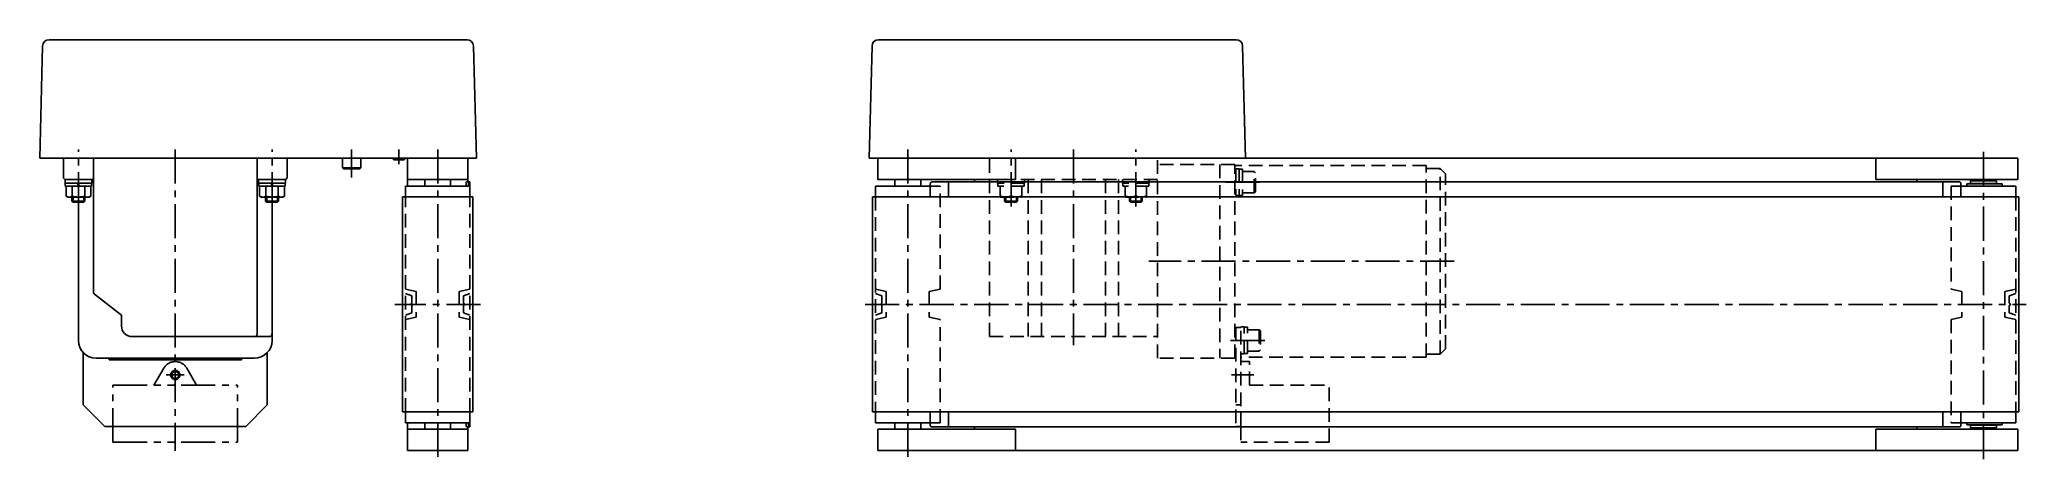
# Model space of a CAD drawing. Extents: x 0 to 1146, y -8 to 640.
# Drawn here: x 0 to 923, y 445 to 640 of the extents above; entities that cross this region are included whole.
import ezdxf

# ---------------------------------------------------------------- set-up
doc = ezdxf.new("R2010")
doc.units = 0
doc.header["$LTSCALE"] = 0.5
for name, pattern in [('CENTER', [50.8, 31.75, -6.35, 6.35, -6.35]), ('DASHED', [19.05, 12.7, -6.35]), ('PHANTOM', [63.5, 31.75, -6.35, 6.35, -6.35, 6.35, -6.35])]:
    doc.linetypes.add(name, pattern=pattern)
for name, color, linetype in [('MSM_CENTER', 1, 'CENTER'), ('MSM_CONTINUOUS', 7, 'CONTINUOUS'), ('MSM_DASHED', 4, 'DASHED'), ('MSM_IMAGINARY', 6, 'PHANTOM'), ('MSM_NARROW', 5, 'CONTINUOUS')]:
    doc.layers.add(name, color=color, linetype=linetype)

msp = doc.modelspace()

# ---------------------------------------------------------------- linework, layer by layer
at = {"layer": 'MSM_CENTER'}
for p, q in [((18, 562.4), (18, 588.9)), ((63, 588.9), (63, 448.83)), ((108, 562.4), (108, 588.9)), ((145, 588.9), (145, 575.9)), ((167, 588.9), (167, 582.1)), ((185, 588.9), (185, 444.9)), ((403.52, 588.9), (403.52, 444.9)), ((451.52, 562.4), (451.52, 588.9)), ((480.52, 588.9), (480.52, 497.9)), ((509.52, 562.4), (509.52, 588.9)), ((903.52, 444.9), (903.52, 588.9)), ((567.12, 573.67), (551.22, 573.67)), ((657.52, 536.9), (515.52, 536.9)), ((204.9, 516.9), (165.1, 516.9)), ((383.62, 516.9), (923.42, 516.9)), ((569.42, 500.13), (553.52, 500.13)), ((67.15, 484.1), (58.85, 484.1)), ((564.32, 484.1), (554.02, 484.1))]:
    msp.add_line(p, q, dxfattribs=at)
at = {"layer": 'MSM_CONTINUOUS'}
for p, q in [((198.64, 639.9), (4.36, 639.9)), ((389.89, 639.9), (556.16, 639.9)), ((1.36, 636.98), (0, 584.9)), ((201.64, 636.98), (203, 584.9)), ((385.52, 584.9), (386.89, 636.98)), ((560.52, 584.9), (559.16, 636.98)), ((203, 584.9), (0, 584.9)), ((11, 575.9), (11, 584.9)), ((25, 584.9), (25, 522.39)), ((101, 584.9), (101, 502.9)), ((115, 575.9), (115, 584.9)), ((140.75, 584.9), (140.75, 580.4)), ((149.25, 584.9), (149.25, 580.4)), ((164, 584.64), (164, 584.9)), ((164.54, 584.1), (164, 584.64)), ((164, 584.64), (170, 584.64)), ((169.46, 584.1), (164.54, 584.1)), ((170, 584.64), (169.46, 584.1)), ((170, 584.64), (170, 584.9)), ((171, 584.9), (171, 571.9)), ((199, 573.9), (199, 584.9)), ((919.52, 584.9), (385.52, 584.9)), ((389.52, 584.9), (389.52, 574.9)), ((453.52, 584.9), (453.52, 574.9)), ((853.52, 574.9), (853.52, 584.9)), ((919.52, 584.9), (919.52, 574.9)), ((11.75, 574.9), (11.75, 573.3)), ((11.75, 574.9), (25, 574.9)), ((11.75, 573.3), (24.25, 573.3)), ((11.9, 573.3), (11.9, 571.8)), ((17.6, 573.3), (18, 571.8)), ((18, 573.3), (18.4, 571.8)), ((24.1, 573.3), (24.1, 571.8)), ((24.25, 574.9), (24.25, 573.3)), ((114.25, 574.9), (101, 574.9)), ((101.75, 574.9), (101.75, 573.3)), ((114.25, 573.3), (101.75, 573.3)), ((101.9, 573.3), (101.9, 571.8)), ((107.6, 573.3), (108, 571.8)), ((108, 573.3), (108.4, 571.8)), ((114.1, 573.3), (114.1, 571.8)), ((114.25, 574.9), (114.25, 573.3)), ((141.25, 579.9), (140.75, 580.4)), ((149.25, 580.4), (140.75, 580.4)), ((148.75, 579.9), (141.25, 579.9)), ((148.75, 579.9), (149.25, 580.4)), ((199, 574.9), (171, 574.9)), ((179, 574.9), (179, 571.9)), ((191, 574.9), (191, 571.9)), ((198.26, 572.9), (198.26, 571.9)), ((200, 573.9), (198.35, 573.9)), ((199.26, 571.9), (199.26, 572.9)), ((200, 573.9), (200, 566.9)), ((453.52, 574.9), (389.52, 574.9)), ((397.52, 574.9), (397.52, 571.9)), ((409.52, 574.9), (409.52, 571.9)), ((413.97, 566.9), (413.97, 572.9)), ((414.97, 573.9), (892.08, 573.9)), ((422.48, 566.9), (422.48, 573.9)), ((434.52, 574.9), (434.52, 573.9)), ((853.52, 574.9), (919.52, 574.9)), ((872.52, 573.9), (872.52, 574.9)), ((884.57, 566.9), (884.57, 573.9)), ((893.08, 566.9), (893.08, 572.9)), ((895.87, 572.9), (912.27, 572.9)), ((895.87, 572.9), (895.87, 571.9)), ((897.72, 574.55), (897.52, 574.35)), ((897.52, 574.35), (909.52, 574.35)), ((897.52, 574.35), (897.52, 573.05)), ((897.52, 573.05), (909.52, 573.05)), ((897.72, 574.55), (909.32, 574.55)), ((897.77, 573.05), (897.77, 572.9)), ((899.52, 574.55), (899.52, 574.9)), ((907.52, 574.55), (907.52, 574.9)), ((909.27, 573.05), (909.27, 572.9)), ((909.32, 574.55), (909.52, 574.35)), ((909.32, 574.55), (909.52, 574.35)), ((909.52, 574.35), (909.52, 573.05)), ((912.27, 572.9), (912.27, 571.9)), ((11.9, 571.8), (24.1, 571.8)), ((12.23, 567.24), (12.23, 571.8)), ((13, 566.8), (12.23, 567.24)), ((23, 566.8), (13, 566.8)), ((15, 564.94), (15, 566.8)), ((15.54, 564.4), (15, 564.94)), ((21, 564.94), (15, 564.94)), ((15.11, 567.24), (15.11, 571.8)), ((20.46, 564.4), (15.54, 564.4)), ((18, 500.1), (18, 564.4)), ((20.46, 564.4), (21, 564.94)), ((20.89, 567.24), (20.89, 571.8)), ((21, 564.94), (21, 566.8)), ((23, 566.8), (23.77, 567.24)), ((23.77, 571.8), (23.77, 567.24)), ((114.1, 571.8), (101.9, 571.8)), ((102.23, 571.8), (102.23, 567.24)), ((103, 566.8), (102.23, 567.24)), ((103, 566.8), (113, 566.8)), ((105, 564.94), (105, 566.8)), ((105.54, 564.4), (105, 564.94)), ((105, 564.94), (111, 564.94)), ((105.11, 567.24), (105.11, 571.8)), ((105.54, 564.4), (110.46, 564.4)), ((108, 500.1), (108, 564.4)), ((110.46, 564.4), (111, 564.94)), ((110.89, 567.24), (110.89, 571.8)), ((111, 564.94), (111, 566.8)), ((113, 566.8), (113.77, 567.24)), ((113.77, 567.24), (113.77, 571.8)), ((168.6, 466.9), (168.6, 566.9)), ((168.6, 566.9), (201.4, 566.9)), ((200, 571.9), (170, 571.9)), ((170, 571.9), (170, 566.9)), ((201.4, 466.9), (201.4, 566.9)), ((919.92, 566.9), (387.12, 566.9)), ((387.12, 466.9), (387.12, 566.9)), ((413.97, 571.9), (388.52, 571.9)), ((388.52, 566.9), (388.52, 571.9)), ((918.52, 571.9), (893.08, 571.9)), ((918.52, 566.9), (918.52, 571.9)), ((919.92, 466.9), (919.92, 566.9)), ((38, 511.9), (25.39, 521.6)), ((38, 511.9), (38, 506.9)), ((106.5, 501.9), (43, 501.9)), ((20.23, 494.48), (20.23, 470.13)), ((26.2, 491.9), (99.8, 491.9)), ((32.23, 491.9), (32.23, 491.15)), ((93.77, 491.15), (32.23, 491.15)), ((93.77, 491.9), (93.77, 491.15)), ((105.77, 494.48), (105.77, 470.13)), ((30.23, 460.13), (20.23, 470.13)), ((105.77, 470.13), (95.77, 460.13)), ((168.6, 466.9), (201.4, 466.9)), ((170, 461.9), (170, 466.9)), ((200, 461.9), (170, 461.9)), ((171, 448.9), (171, 461.9)), ((179, 458.9), (179, 461.9)), ((191, 458.9), (191, 461.9)), ((198.26, 460.9), (198.26, 461.9)), ((199.26, 461.9), (199.26, 460.9)), ((200, 459.9), (200, 466.9)), ((919.92, 466.9), (387.12, 466.9)), ((388.52, 466.9), (388.52, 461.9)), ((413.97, 461.9), (388.52, 461.9)), ((397.52, 458.9), (397.52, 461.9)), ((409.52, 458.9), (409.52, 461.9)), ((413.97, 466.9), (413.97, 460.9)), ((422.48, 466.9), (422.48, 459.9)), ((884.57, 466.9), (884.57, 459.9)), ((893.08, 466.9), (893.08, 460.9)), ((918.52, 461.9), (893.08, 461.9)), ((895.87, 460.9), (895.87, 461.9)), ((912.27, 460.9), (912.27, 461.9)), ((918.52, 466.9), (918.52, 461.9)), ((95.77, 460.13), (30.23, 460.13)), ((199, 458.9), (171, 458.9)), ((200, 459.9), (198.35, 459.9)), ((199, 448.9), (199, 459.9)), ((389.52, 448.9), (389.52, 458.9)), ((453.52, 458.9), (389.52, 458.9)), ((414.97, 459.9), (892.08, 459.9)), ((434.52, 458.9), (434.52, 459.9)), ((453.52, 448.9), (453.52, 458.9)), ((853.52, 458.9), (919.52, 458.9)), ((853.52, 448.9), (853.52, 458.9)), ((872.52, 459.9), (872.52, 458.9)), ((895.87, 460.9), (912.27, 460.9)), ((897.52, 460.75), (909.52, 460.75)), ((897.52, 459.45), (897.52, 460.75)), ((897.52, 459.45), (909.52, 459.45)), ((897.72, 459.25), (897.52, 459.45)), ((897.72, 459.25), (909.32, 459.25)), ((897.77, 460.75), (897.77, 460.9)), ((899.52, 458.9), (899.52, 459.25)), ((907.52, 458.9), (907.52, 459.25)), ((909.27, 460.75), (909.27, 460.9)), ((909.32, 459.25), (909.52, 459.45)), ((909.52, 459.45), (909.52, 460.75)), ((919.52, 448.9), (919.52, 458.9)), ((171, 448.9), (199, 448.9)), ((389.52, 448.9), (919.52, 448.9))]:
    msp.add_line(p, q, dxfattribs=at)
msp.add_circle((63, 484.1), 1.62, dxfattribs=at)
for centre, radius, start, end in [((4.36, 636.9), 3, 90, 178.5), ((198.64, 636.9), 3, 1.5, 90), ((389.89, 636.9), 3, 90, 178.5), ((556.16, 636.9), 3, 1.5, 90), ((12, 575.9), 1, 180, 270), ((114, 575.9), 1, 270, 0), ((204.31, 572.87), 6.05, 170.25715, 179.78077), ((205.3, 572.87), 6.05, 170.25715, 179.78077), ((414.97, 572.9), 1, 90, 180), ((892.08, 572.9), 1, 0, 90), ((13.67, 569.35), 2.56, 244.38425, 304.38425), ((18, 576.35), 9.55, 252.41205, 287.58795), ((22.33, 569.35), 2.56, 235.61575, 295.61575), ((103.67, 569.35), 2.56, 244.38425, 304.38425), ((108, 576.35), 9.55, 252.41205, 287.58795), ((112.33, 569.35), 2.56, 235.61575, 295.61575), ((26, 522.39), 1, 180, 232.43146), ((26.2, 500.1), 8.2, 180, 270), ((43, 506.9), 5, 180, 270), ((99.8, 500.1), 8.2, 270, 0), ((99.98, 502.9), 1, 270, 0), ((106.5, 503.4), 1.5, 270, 0), ((204.31, 460.92), 6.05, 180.21923, 189.74285), ((205.3, 460.92), 6.05, 180.21923, 189.74285), ((414.97, 460.9), 1, 180, 270), ((892.08, 460.9), 1, 270, 0)]:
    msp.add_arc(centre, radius, start, end, dxfattribs=at)
at = {"layer": 'MSM_DASHED'}
for p, q in [((441.52, 501.9), (441.52, 584.9)), ((519.52, 491.9), (519.52, 584.9)), ((555.52, 581.9), (519.52, 581.9)), ((548.52, 581.9), (548.52, 491.9)), ((555.52, 491.9), (555.52, 581.9)), ((445.27, 574.9), (445.27, 573.3)), ((457.77, 573.3), (445.27, 573.3)), ((445.42, 573.3), (445.42, 571.8)), ((519.52, 574.9), (453.52, 574.9)), ((457.62, 573.3), (457.62, 571.8)), ((457.77, 574.9), (457.77, 573.3)), ((459.52, 501.9), (459.52, 574.9)), ((465.62, 501.9), (465.62, 574.9)), ((495.42, 501.9), (495.42, 574.9)), ((501.52, 501.9), (501.52, 574.9)), ((503.27, 574.9), (503.27, 573.3)), ((515.77, 573.3), (503.27, 573.3)), ((503.42, 573.3), (503.42, 571.8)), ((515.62, 573.3), (515.62, 571.8)), ((515.77, 574.9), (515.77, 573.3)), ((644.52, 581.4), (555.52, 581.4)), ((556.02, 579.17), (555.52, 579.17)), ((556.02, 579.92), (557.62, 579.92)), ((556.02, 579.92), (556.02, 567.42)), ((557.62, 579.92), (557.62, 567.42)), ((557.62, 579.77), (559.12, 579.77)), ((559.12, 579.77), (559.12, 567.57)), ((564.52, 578.67), (559.12, 578.67)), ((564.52, 568.67), (564.52, 578.67)), ((564.52, 578.67), (565.12, 578.07)), ((565.12, 569.27), (565.12, 578.07)), ((644.52, 492.4), (644.52, 581.4)), ((651.02, 580.1), (644.52, 580.1)), ((651.02, 493.7), (651.02, 580.1)), ((651.02, 580.1), (653.52, 577.6)), ((653.52, 496.2), (653.52, 577.6)), ((170, 466.9), (170, 566.9)), ((200, 466.9), (200, 566.9)), ((388.52, 566.9), (388.52, 466.9)), ((413.97, 571.9), (418.52, 571.9)), ((418.52, 523.9), (418.52, 571.9)), ((457.62, 571.8), (445.42, 571.8)), ((446.52, 566.8), (446.52, 571.8)), ((446.52, 566.8), (456.52, 566.8)), ((448.52, 564.94), (448.52, 566.8)), ((449.07, 564.4), (448.52, 564.94)), ((448.52, 564.94), (454.52, 564.94)), ((449.07, 564.4), (449.07, 566.8)), ((449.07, 564.4), (453.98, 564.4)), ((451.52, 571.8), (451.52, 567.24)), ((453.98, 564.4), (453.98, 566.8)), ((453.98, 564.4), (454.52, 564.94)), ((454.52, 564.94), (454.52, 566.8)), ((456.52, 571.8), (456.52, 566.8)), ((515.62, 571.8), (503.42, 571.8)), ((504.52, 566.8), (504.52, 571.8)), ((504.52, 566.8), (514.52, 566.8)), ((506.52, 564.94), (506.52, 566.8)), ((507.07, 564.4), (506.52, 564.94)), ((506.52, 564.94), (512.52, 564.94)), ((507.07, 564.4), (507.07, 566.8)), ((507.07, 564.4), (511.98, 564.4)), ((509.52, 571.8), (509.52, 567.24)), ((511.98, 564.4), (511.98, 566.8)), ((511.98, 564.4), (512.52, 564.94)), ((512.52, 564.94), (512.52, 566.8)), ((514.52, 571.8), (514.52, 566.8)), ((556.02, 568.17), (555.52, 568.17)), ((556.02, 567.42), (557.62, 567.42)), ((557.62, 567.57), (559.12, 567.57)), ((564.52, 568.67), (559.12, 568.67)), ((564.52, 568.67), (565.12, 569.27)), ((893.08, 571.9), (888.52, 571.9)), ((888.52, 571.9), (888.52, 523.9)), ((918.52, 566.9), (918.52, 466.9)), ((175, 522.8), (170, 523.9)), ((170, 521.9), (173, 520.8)), ((173, 520.8), (173, 517.4)), ((175, 522.8), (175, 511)), ((195, 522.8), (200, 523.9)), ((195, 522.8), (195, 511)), ((200, 521.9), (197, 520.8)), ((197, 520.8), (197, 517.4)), ((393.52, 522.8), (388.52, 523.9)), ((388.52, 521.9), (391.52, 520.8)), ((391.52, 520.8), (391.52, 517.4)), ((393.52, 522.8), (393.52, 511)), ((413.52, 522.8), (418.52, 523.9)), ((413.52, 522.8), (413.52, 511)), ((893.52, 522.8), (888.52, 523.9)), ((893.52, 522.8), (893.52, 511)), ((913.52, 522.8), (918.52, 523.9)), ((913.52, 522.8), (913.52, 511)), ((918.52, 521.9), (915.52, 520.8)), ((915.52, 520.8), (915.52, 517.4)), ((173, 513), (170, 511.9)), ((170, 509.9), (175, 511)), ((173, 516.4), (173, 513)), ((200, 509.9), (195, 511)), ((197, 516.4), (197, 513)), ((197, 513), (200, 511.9)), ((391.52, 513), (388.52, 511.9)), ((388.52, 509.9), (393.52, 511)), ((391.52, 516.4), (391.52, 513)), ((418.52, 509.9), (413.52, 511)), ((418.52, 461.9), (418.52, 509.9)), ((888.52, 509.9), (893.52, 511)), ((888.52, 509.9), (888.52, 461.9)), ((918.52, 509.9), (913.52, 511)), ((915.52, 516.4), (915.52, 513)), ((915.52, 513), (918.52, 511.9)), ((441.52, 501.9), (519.52, 501.9)), ((556.02, 505.63), (555.52, 505.63)), ((556.02, 506.15), (556.02, 460.13)), ((558.32, 506.15), (556.02, 506.15)), ((558.32, 460.13), (558.32, 506.4)), ((558.32, 506.38), (559.92, 506.38)), ((559.92, 493.88), (559.92, 506.38)), ((559.92, 506.23), (561.42, 506.23)), ((561.42, 494.03), (561.42, 506.23)), ((566.82, 505.13), (561.42, 505.13)), ((566.82, 505.13), (566.82, 495.13)), ((566.82, 505.13), (567.42, 504.53)), ((567.42, 504.53), (567.42, 495.73)), ((555.52, 491.9), (519.52, 491.9)), ((556.02, 494.63), (555.52, 494.63)), ((556.02, 492.4), (555.52, 492.4)), ((558.32, 493.88), (559.92, 493.88)), ((644.52, 492.4), (558.32, 492.4)), ((558.32, 490.3), (562.32, 490.3)), ((559.92, 494.03), (561.42, 494.03)), ((566.82, 495.13), (561.42, 495.13)), ((562.32, 479.3), (562.32, 490.3)), ((566.82, 495.13), (567.42, 495.73)), ((651.02, 493.7), (644.52, 493.7)), ((651.02, 493.7), (653.52, 496.2)), ((562.32, 479.3), (599.32, 479.3)), ((599.32, 452.8), (599.32, 479.3)), ((413.97, 461.9), (418.52, 461.9)), ((558.32, 470.15), (556.02, 470.15)), ((893.08, 461.9), (888.52, 461.9)), ((558.32, 460.13), (556.02, 460.13)), ((558.32, 460.13), (558.32, 452.8)), ((599.32, 452.8), (558.32, 452.8))]:
    msp.add_line(p, q, dxfattribs=at)
for centre, radius, start, end in [((449.02, 574.02), 7.22, 249.74384, 290.25616), ((454.02, 574.02), 7.22, 249.74384, 290.25616), ((507.02, 574.02), 7.22, 249.74384, 290.25616), ((512.02, 574.02), 7.22, 249.74384, 290.25616), ((173, 516.9), 0.5, 90, 270), ((197, 516.9), 0.5, 270, 90), ((391.52, 516.9), 0.5, 90, 270), ((915.52, 516.9), 0.5, 270, 90)]:
    msp.add_arc(centre, radius, start, end, dxfattribs=at)
at = {"layer": 'MSM_IMAGINARY'}
for p, q in [((57.63, 487.2), (53.07, 479.3)), ((68.37, 487.2), (72.93, 479.3)), ((34, 452.8), (34, 479.3)), ((34, 479.3), (92, 479.3)), ((92, 452.8), (92, 479.3)), ((34, 452.8), (92, 452.8))]:
    msp.add_line(p, q, dxfattribs=at)
msp.add_circle((63, 484.1), 2.15, dxfattribs=at)
msp.add_arc((63, 484.1), 6.2, 30, 150, dxfattribs=at)
at = {"layer": 'MSM_NARROW'}
for p, q in [((164.54, 584.1), (164.54, 584.9)), ((169.46, 584.1), (169.46, 584.9)), ((15.54, 564.4), (15.54, 566.8)), ((20.46, 564.4), (20.46, 566.8)), ((105.54, 564.4), (105.54, 566.8)), ((110.46, 564.4), (110.46, 566.8))]:
    msp.add_line(p, q, dxfattribs=at)
msp.add_circle((63, 484.1), 2, dxfattribs=at)

doc.saveas('drawing.dxf')
